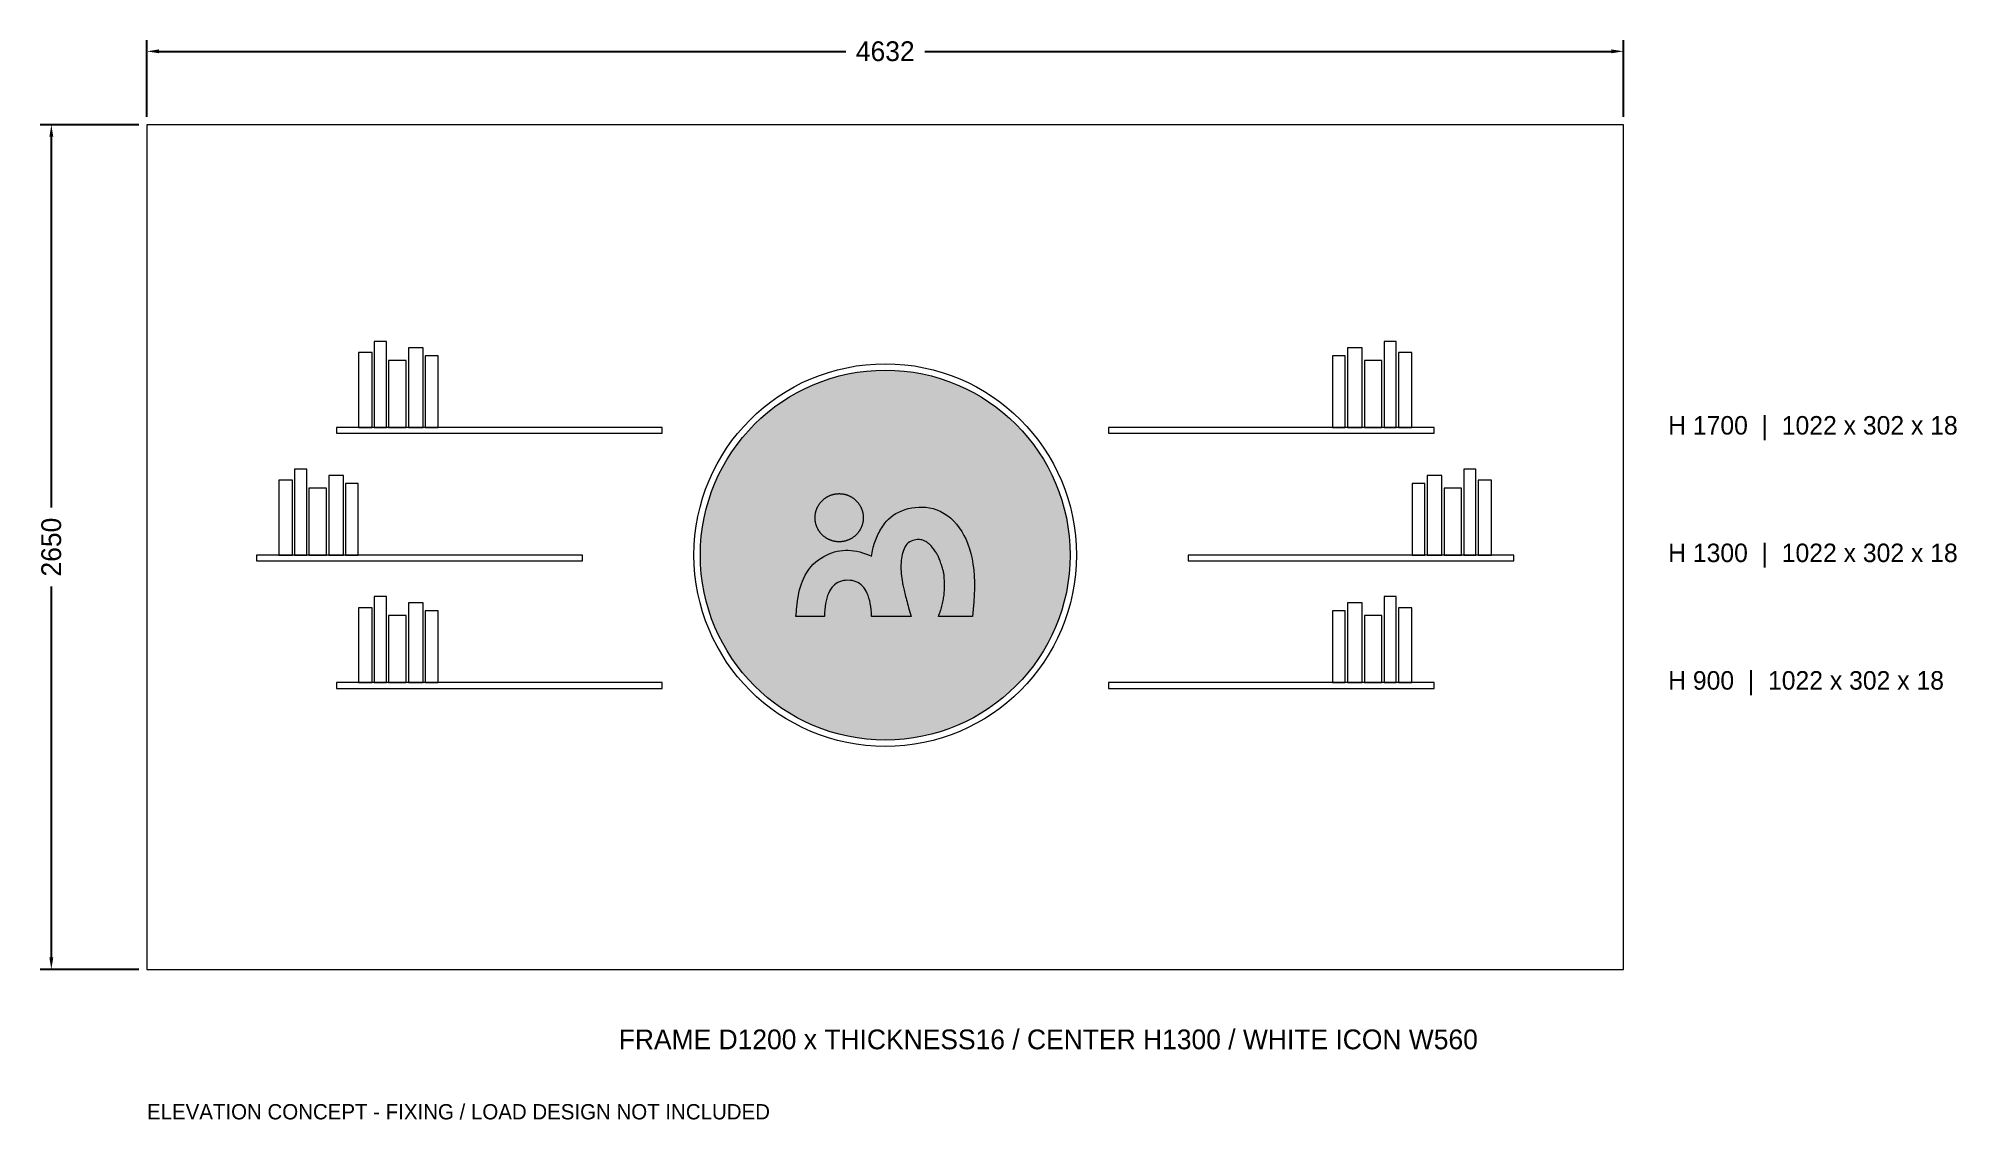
# Model space of a CAD drawing. Header units: millimetres. Extents: x -341 to 5677, y -471 to 2921.
import ezdxf

# ---------------------------------------------------------------- set-up
doc = ezdxf.new("R2010")
doc.units = ezdxf.units.MM
for name, color, linetype, lineweight, true_color in [('ART-GREEN', 7, 'Continuous', 20, 0x4d9569), ('BOOKS-SYMBOLIC', 7, 'Continuous', 20, 0x6a828b), ('DIM', 7, 'Continuous', 20, 0x4a6778), ('FRAME', 7, 'Continuous', 20, 0x96784e), ('ICON', 7, 'Continuous', 20, 0xffffff), ('SHELF', 7, 'Continuous', 20, 0xbe9765), ('WALL', 7, 'Continuous', 20, 0x707a81)]:
    doc.layers.add(name, color=color, linetype=linetype, lineweight=lineweight, true_color=true_color)
doc.dimstyles.get("Standard").update_dxf_attribs({"dimtxt": 2.5, "dimasz": 2.5, "dimexe": 1.25, "dimexo": 0.625, "dimtad": 1, "dimcen": 2.5, "dimazin": 3, "dimtfac": 1, "dimtmove": 0, "dimatfit": 3})

msp = doc.modelspace()

# ---------------------------------------------------------------- texts
at = {"layer": 'DIM'}
for s, height, p in [('H 1700  |  1022 x 302 x 18', 58, (4772.182, 1678)), ('H 1300  |  1022 x 302 x 18', 58, (4772.182, 1278)), ('H 900  |  1022 x 302 x 18', 58, (4772.182, 878)), ('FRAME D1200 x THICKNESS16 / CENTER H1300 / WHITE ICON W560', 62, (1480, -250)), ('ELEVATION CONCEPT - FIXING / LOAD DESIGN NOT INCLUDED', 48, (0, -470))]:
    msp.add_text(s, height=height, dxfattribs=at).set_placement(p)

# ---------------------------------------------------------------- blocks, each defined once
blk = doc.blocks.new('_CLOSEDFILLED')
at = {"color": 0, "linetype": 'BYBLOCK'}
blk.add_solid([(-1, 0.16), (0, 0), (-1, -0.16)], dxfattribs=at)
blk = doc.blocks.new('*D1')
at = {"color": 4}
for p, q in [((0, 2675), (0, 2915)), ((4632.2, 2675), (4632.2, 2915)), ((38, 2880), (2192.1, 2880)), ((2440.1, 2880), (4594.2, 2880))]:
    blk.add_line(p, q, dxfattribs=at)
at = {"layer": 'Defpoints'}
for p in [(0, 2880), (0, 2650), (4632.2, 2650)]:
    blk.add_point(p, dxfattribs=at)
at = {"layer": 'DIM', "color": 4, "xscale": 38, "yscale": 38, "rotation": 180}
blk.add_blockref('_CLOSEDFILLED', (0, 2880), dxfattribs=at)
at = {"layer": 'DIM', "color": 4, "xscale": 38, "yscale": 38}
blk.add_blockref('_CLOSEDFILLED', (4632.2, 2880), dxfattribs=at)
at = {"layer": 'DIM', "color": 4, "insert": (2316.1, 2880), "char_height": 62, "attachment_point": 5}
blk.add_mtext('4632', dxfattribs=at)
blk = doc.blocks.new('*D2')
at = {"color": 4}
for p, q in [((-25, 2650), (-335, 2650)), ((-300, 1449), (-300, 2612)), ((-300, 38), (-300, 1201)), ((-25, 0), (-335, 0))]:
    blk.add_line(p, q, dxfattribs=at)
at = {"layer": 'Defpoints'}
for p in [(0, 2650), (-300, 0), (0, 0)]:
    blk.add_point(p, dxfattribs=at)
at = {"layer": 'DIM', "color": 4, "xscale": 38, "yscale": 38}
for p, rotation in [((-300, 2650), 90), ((-300, 0), 270)]:
    blk.add_blockref('_CLOSEDFILLED', p, dxfattribs=dict(at, rotation=rotation))
at = {"layer": 'DIM', "color": 4, "insert": (-300, 1325), "char_height": 62, "attachment_point": 5, "rotation": 90}
blk.add_mtext('2650', dxfattribs=at)

# ---------------------------------------------------------------- dimensions: what is measured, and where the dimension line sits
at = {"layer": 'DIM'}
dim = msp.add_linear_dim(base=(0, 2880), p1=(0, 2650), p2=(4632.182, 2650), text='4632', dimstyle='Standard', override={"dimtxt": 62, "dimasz": 38, "dimexe": 35, "dimexo": 25, "dimgap": 22, "dimclrd": 4, "dimclre": 4, "dimclrt": 4}, dxfattribs=at)
dim.commit()
dim.dimension.update_dxf_attribs({"geometry": '*D1', "text_midpoint": (2316.091, 2880)})
dim = msp.add_linear_dim(base=(-300, 0), p1=(0, 0), p2=(0, 2650), angle=90, text='2650', dimstyle='Standard', override={"dimtxt": 62, "dimasz": 38, "dimexe": 35, "dimexo": 25, "dimgap": 22, "dimclrd": 4, "dimclre": 4, "dimclrt": 4}, dxfattribs=at)
dim.commit()
dim.dimension.update_dxf_attribs({"geometry": '*D2', "text_midpoint": (-300, 1325)})

# ---------------------------------------------------------------- hatches: boundary and pattern name
at = {"layer": 'ART-GREEN'}
h = msp.add_hatch(color=256, dxfattribs=at)
edge = h.paths.add_edge_path()
edge.add_arc((2316.091, 1300), 580, 0, 360)
at = {"layer": 'ART-GREEN', "true_color": 0x194f3a}
msp.add_hatch(color=256, dxfattribs=at).paths.add_polyline_path([(2211.691, 1711.8), (2095.691, 1532), (1796.41, 1557.548), (1796.43, 1557.591), (1798.021, 1560.775), (1799.631, 1563.948), (1801.26, 1567.112), (1802.909, 1570.266), (1804.577, 1573.41), (1806.264, 1576.544), (1807.97, 1579.667), (1809.696, 1582.779), (1811.44, 1585.881), (1813.204, 1588.972), (1814.987, 1592.052), (1816.788, 1595.121), (1818.608, 1598.18), (1820.447, 1601.226), (1822.305, 1604.262), (1824.181, 1607.286), (1826.076, 1610.299), (1827.989, 1613.299), (1829.921, 1616.288), (1831.87, 1619.266), (1833.838, 1622.231), (1835.825, 1625.184), (1837.829, 1628.124), (1839.851, 1631.053), (1841.892, 1633.969), (1843.95, 1636.872), (1846.026, 1639.763), (1848.119, 1642.641), (1850.23, 1645.506), (1852.359, 1648.358), (1854.505, 1651.196), (1856.669, 1654.022), (1858.85, 1656.834), (1861.048, 1659.633), (1863.263, 1662.419), (1865.496, 1665.19), (1867.745, 1667.948), (1870.011, 1670.692), (1872.294, 1673.422), (1874.593, 1676.138), (1876.91, 1678.84), (1879.242, 1681.528), (1881.592, 1684.201), (1883.957, 1686.86), (1886.339, 1689.504), (1888.737, 1692.134), (1891.151, 1694.749), (1893.581, 1697.349), (1896.028, 1699.934), (1898.489, 1702.503), (1900.967, 1705.058), (1903.46, 1707.598), (1905.969, 1710.122), (1908.493, 1712.631), (1911.033, 1715.124), (1913.587, 1717.601), (1916.157, 1720.063), (1918.742, 1722.509), (1921.342, 1724.939), (1923.957, 1727.354), (1926.587, 1729.752), (1929.231, 1732.134), (1931.89, 1734.499), (1934.563, 1736.848), (1937.251, 1739.181), (1939.952, 1741.497), (1942.669, 1743.797), (1945.399, 1746.08), (1948.143, 1748.346), (1950.901, 1750.595), (1953.672, 1752.828), (1956.458, 1755.043), (1959.257, 1757.241), (1962.069, 1759.422), (1964.894, 1761.585), (1967.733, 1763.732), (1970.585, 1765.86), (1973.45, 1767.972), (1976.328, 1770.065), (1979.219, 1772.141), (1982.122, 1774.199), (1985.038, 1776.239), (1987.966, 1778.262), (1990.907, 1780.266), (1993.86, 1782.252), (1996.825, 1784.22), (1999.802, 1786.17), (2002.791, 1788.102), (2005.792, 1790.015), (2008.805, 1791.91), (2011.829, 1793.786), (2014.864, 1795.644), (2017.911, 1797.483), (2020.969, 1799.303), (2024.039, 1801.104), (2027.119, 1802.887), (2030.21, 1804.65), (2033.312, 1806.395), (2036.424, 1808.121), (2039.547, 1809.827), (2042.681, 1811.514), (2045.824, 1813.182), (2048.978, 1814.831), (2052.142, 1816.46), (2055.316, 1818.07), (2058.5, 1819.66), (2061.693, 1821.231), (2064.896, 1822.782), (2068.109, 1824.314), (2071.331, 1825.826), (2074.562, 1827.317), (2077.802, 1828.789), (2081.051, 1830.242), (2084.309, 1831.674), (2087.575, 1833.086), (2090.851, 1834.478), (2094.134, 1835.85), (2097.427, 1837.202), (2100.727, 1838.534), (2104.035, 1839.845), (2107.352, 1841.136), (2110.676, 1842.406), (2114.008, 1843.657), (2117.348, 1844.886), (2120.695, 1846.096), (2124.049, 1847.284), (2127.411, 1848.452), (2130.78, 1849.6), (2134.155, 1850.726), (2137.538, 1851.832), (2140.927, 1852.918), (2144.323, 1853.982), (2147.726, 1855.025), (2151.134, 1856.048), (2154.549, 1857.05), (2157.97, 1858.03), (2161.397, 1858.99), (2164.83, 1859.929), (2168.269, 1860.846), (2171.713, 1861.743), (2175.162, 1862.618), (2178.617, 1863.472), (2182.077, 1864.305), (2185.542, 1865.117), (2189.012, 1865.907), (2189.655, 1866.05), (2211.691, 1711.8)])
at = {"layer": 'ART-GREEN', "true_color": 0x93bfa0}
msp.add_hatch(color=256, dxfattribs=at).paths.add_polyline_path([(2577.091, 1682.8), (2345.091, 1613.2), (2211.691, 1711.8), (2189.655, 1866.05), (2192.487, 1866.676), (2195.966, 1867.424), (2199.45, 1868.15), (2202.938, 1868.855), (2206.431, 1869.539), (2209.928, 1870.201), (2213.428, 1870.842), (2216.933, 1871.461), (2220.441, 1872.059), (2223.953, 1872.635), (2227.468, 1873.189), (2230.987, 1873.722), (2234.509, 1874.234), (2238.034, 1874.724), (2241.562, 1875.192), (2245.093, 1875.638), (2248.626, 1876.063), (2252.162, 1876.466), (2255.7, 1876.847), (2259.241, 1877.207), (2262.784, 1877.545), (2266.328, 1877.861), (2269.875, 1878.156), (2273.423, 1878.428), (2276.973, 1878.679), (2280.525, 1878.909), (2284.078, 1879.116), (2287.632, 1879.301), (2291.187, 1879.465), (2294.743, 1879.607), (2298.299, 1879.727), (2301.857, 1879.825), (2305.415, 1879.902), (2308.973, 1879.956), (2312.532, 1879.989), (2316.091, 1880), (2319.65, 1879.989), (2323.208, 1879.956), (2326.767, 1879.902), (2330.325, 1879.825), (2333.882, 1879.727), (2337.439, 1879.607), (2340.995, 1879.465), (2344.55, 1879.301), (2348.104, 1879.116), (2351.657, 1878.909), (2355.208, 1878.679), (2358.758, 1878.428), (2362.307, 1878.156), (2365.853, 1877.861), (2369.398, 1877.545), (2372.941, 1877.207), (2376.481, 1876.847), (2380.02, 1876.466), (2383.556, 1876.063), (2387.089, 1875.638), (2390.62, 1875.192), (2394.148, 1874.724), (2397.673, 1874.234), (2401.195, 1873.722), (2404.713, 1873.189), (2408.229, 1872.635), (2411.74, 1872.059), (2415.249, 1871.461), (2418.753, 1870.842), (2422.254, 1870.201), (2425.751, 1869.539), (2429.243, 1868.855), (2432.732, 1868.15), (2436.215, 1867.424), (2439.695, 1866.676), (2443.17, 1865.907), (2446.64, 1865.117), (2450.105, 1864.305), (2453.565, 1863.472), (2457.019, 1862.618), (2460.469, 1861.743), (2463.913, 1860.846), (2467.351, 1859.929), (2470.784, 1858.99), (2474.211, 1858.03), (2477.632, 1857.05), (2481.047, 1856.048), (2484.456, 1855.025), (2487.858, 1853.982), (2491.254, 1852.918), (2494.644, 1851.832), (2498.026, 1850.726), (2501.402, 1849.6), (2504.771, 1848.452), (2508.132, 1847.284), (2511.487, 1846.096), (2514.834, 1844.886), (2518.174, 1843.657), (2521.506, 1842.406), (2524.83, 1841.136), (2528.146, 1839.845), (2531.455, 1838.534), (2534.755, 1837.202), (2538.047, 1835.85), (2541.331, 1834.478), (2544.606, 1833.086), (2547.873, 1831.674), (2551.131, 1830.242), (2554.38, 1828.789), (2557.62, 1827.317), (2560.851, 1825.826), (2564.073, 1824.314), (2567.285, 1822.782), (2570.488, 1821.231), (2573.682, 1819.66), (2576.865, 1818.07), (2580.039, 1816.46), (2583.203, 1814.831), (2586.357, 1813.182), (2589.501, 1811.514), (2592.634, 1809.827), (2595.757, 1808.121), (2598.87, 1806.395), (2599.874, 1805.83), (2577.091, 1682.8)])
at = {"layer": 'ART-GREEN', "true_color": 0x39764d}
msp.add_hatch(color=256, dxfattribs=at).paths.add_polyline_path([(2756.891, 1445), (2577.091, 1682.8), (2599.874, 1805.83), (2601.972, 1804.65), (2605.063, 1802.887), (2608.143, 1801.104), (2611.212, 1799.303), (2614.27, 1797.483), (2617.317, 1795.644), (2620.353, 1793.786), (2623.377, 1791.91), (2626.389, 1790.015), (2629.39, 1788.102), (2632.379, 1786.17), (2635.356, 1784.22), (2638.322, 1782.252), (2641.275, 1780.266), (2644.215, 1778.262), (2647.144, 1776.239), (2650.06, 1774.199), (2652.963, 1772.141), (2655.854, 1770.065), (2658.731, 1767.972), (2661.596, 1765.86), (2664.448, 1763.732), (2667.287, 1761.585), (2670.113, 1759.422), (2672.925, 1757.241), (2675.724, 1755.043), (2678.509, 1752.828), (2681.281, 1750.595), (2684.039, 1748.346), (2686.783, 1746.08), (2689.513, 1743.797), (2692.229, 1741.497), (2694.931, 1739.181), (2697.619, 1736.848), (2700.292, 1734.499), (2702.951, 1732.134), (2705.595, 1729.752), (2708.225, 1727.354), (2710.839, 1724.939), (2713.439, 1722.509), (2716.024, 1720.063), (2718.594, 1717.601), (2721.149, 1715.124), (2723.689, 1712.631), (2726.213, 1710.122), (2728.722, 1707.598), (2731.215, 1705.058), (2733.692, 1702.503), (2736.154, 1699.934), (2738.6, 1697.349), (2741.03, 1694.749), (2743.444, 1692.134), (2745.842, 1689.504), (2748.224, 1686.86), (2750.59, 1684.201), (2752.939, 1681.528), (2755.272, 1678.84), (2757.588, 1676.138), (2759.888, 1673.422), (2762.171, 1670.692), (2764.437, 1667.948), (2766.686, 1665.19), (2768.918, 1662.419), (2771.134, 1659.633), (2773.332, 1656.834), (2775.513, 1654.022), (2777.676, 1651.196), (2779.822, 1648.358), (2781.951, 1645.506), (2784.062, 1642.641), (2786.156, 1639.763), (2788.232, 1636.872), (2790.29, 1633.969), (2792.33, 1631.053), (2794.353, 1628.124), (2796.357, 1625.184), (2798.343, 1622.231), (2800.311, 1619.266), (2802.261, 1616.288), (2804.193, 1613.299), (2806.106, 1610.299), (2808.001, 1607.286), (2809.877, 1604.262), (2811.734, 1601.226), (2813.573, 1598.18), (2815.394, 1595.121), (2817.195, 1592.052), (2818.978, 1588.972), (2820.741, 1585.881), (2822.486, 1582.779), (2824.211, 1579.667), (2825.918, 1576.544), (2827.605, 1573.41), (2829.273, 1570.266), (2830.922, 1567.112), (2832.551, 1563.948), (2834.161, 1560.775), (2835.751, 1557.591), (2837.322, 1554.397), (2838.873, 1551.194), (2840.405, 1547.982), (2841.916, 1544.76), (2843.408, 1541.529), (2844.88, 1538.289), (2846.332, 1535.04), (2847.765, 1531.782), (2849.177, 1528.515), (2850.569, 1525.24), (2851.941, 1521.956), (2853.293, 1518.664), (2854.624, 1515.364), (2855.936, 1512.056), (2857.227, 1508.739), (2858.497, 1505.415), (2859.747, 1502.083), (2860.977, 1498.743), (2862.186, 1495.396), (2863.375, 1492.042), (2864.543, 1488.68), (2865.69, 1485.311), (2866.817, 1481.935), (2867.923, 1478.553), (2869.008, 1475.163), (2870.073, 1471.768), (2871.116, 1468.365), (2872.139, 1464.956), (2873.141, 1461.541), (2874.121, 1458.12), (2875.081, 1454.693), (2876.02, 1451.261), (2876.937, 1447.822), (2877.834, 1444.378), (2878.709, 1440.929), (2879.563, 1437.474), (2880.396, 1434.014), (2881.208, 1430.549), (2881.998, 1427.079), (2882.453, 1425.024), (2756.891, 1445)])
at = {"layer": 'ART-GREEN', "true_color": 0x34734f}
msp.add_hatch(color=256, dxfattribs=at).paths.add_polyline_path([(2345.091, 1613.2), (2756.891, 1445), (2675.691, 1160.8), (2385.691, 1085.4), (2066.691, 1195.6), (2095.691, 1532), (2345.091, 1613.2)])
at = {"layer": 'ART-GREEN', "true_color": 0x70a884}
msp.add_hatch(color=256, dxfattribs=at).paths.add_polyline_path([(2095.691, 1532), (2066.691, 1195.6), (1805.691, 1097), (1766.22, 1115.502), (1765.364, 1118.065), (1764.259, 1121.447), (1763.173, 1124.837), (1762.109, 1128.232), (1761.065, 1131.635), (1760.043, 1135.044), (1759.041, 1138.459), (1758.06, 1141.88), (1757.101, 1145.307), (1756.162, 1148.739), (1755.244, 1152.178), (1754.348, 1155.622), (1753.473, 1159.071), (1752.619, 1162.526), (1751.786, 1165.986), (1750.974, 1169.451), (1750.184, 1172.921), (1749.415, 1176.396), (1748.667, 1179.875), (1747.94, 1183.359), (1747.235, 1186.848), (1746.552, 1190.34), (1745.89, 1193.837), (1745.249, 1197.338), (1744.63, 1200.842), (1744.032, 1204.35), (1743.456, 1207.862), (1742.901, 1211.378), (1742.368, 1214.896), (1741.857, 1218.418), (1741.367, 1221.943), (1740.899, 1225.471), (1740.453, 1229.002), (1740.028, 1232.535), (1739.625, 1236.071), (1739.243, 1239.609), (1738.884, 1243.15), (1738.546, 1246.693), (1738.23, 1250.238), (1737.935, 1253.784), (1737.662, 1257.333), (1737.411, 1260.883), (1737.182, 1264.434), (1736.975, 1267.987), (1736.789, 1271.541), (1736.626, 1275.096), (1736.484, 1278.652), (1736.364, 1282.209), (1736.266, 1285.766), (1736.189, 1289.324), (1736.135, 1292.883), (1736.102, 1296.441), (1736.091, 1300), (1736.102, 1303.559), (1736.135, 1307.117), (1736.189, 1310.676), (1736.266, 1314.234), (1736.364, 1317.791), (1736.484, 1321.348), (1736.626, 1324.904), (1736.789, 1328.459), (1736.975, 1332.013), (1737.182, 1335.566), (1737.411, 1339.117), (1737.662, 1342.667), (1737.935, 1346.216), (1738.23, 1349.762), (1738.546, 1353.307), (1738.884, 1356.85), (1739.243, 1360.391), (1739.625, 1363.929), (1740.028, 1367.465), (1740.453, 1370.998), (1740.899, 1374.529), (1741.367, 1378.057), (1741.857, 1381.582), (1742.368, 1385.104), (1742.901, 1388.622), (1743.456, 1392.138), (1744.032, 1395.65), (1744.63, 1399.158), (1745.249, 1402.662), (1745.89, 1406.163), (1746.552, 1409.66), (1747.235, 1413.152), (1747.94, 1416.641), (1748.667, 1420.125), (1749.415, 1423.604), (1750.184, 1427.079), (1750.974, 1430.549), (1751.786, 1434.014), (1752.619, 1437.474), (1753.473, 1440.929), (1754.348, 1444.378), (1755.244, 1447.822), (1756.162, 1451.261), (1757.101, 1454.693), (1758.06, 1458.12), (1759.041, 1461.541), (1760.043, 1464.956), (1761.065, 1468.365), (1762.109, 1471.768), (1763.173, 1475.163), (1764.259, 1478.553), (1765.364, 1481.935), (1766.491, 1485.311), (1767.639, 1488.68), (1768.807, 1492.042), (1769.995, 1495.396), (1771.204, 1498.743), (1772.434, 1502.083), (1773.684, 1505.415), (1774.955, 1508.739), (1776.246, 1512.056), (1777.557, 1515.364), (1778.889, 1518.664), (1780.241, 1521.956), (1781.613, 1525.24), (1783.005, 1528.515), (1784.417, 1531.782), (1785.849, 1535.04), (1787.301, 1538.289), (1788.773, 1541.529), (1790.265, 1544.76), (1791.777, 1547.982), (1793.309, 1551.194), (1794.86, 1554.397), (1796.41, 1557.548), (2095.691, 1532)])
at = {"layer": 'ART-GREEN', "true_color": 0x1a493b}
msp.add_hatch(color=256, dxfattribs=at).paths.add_polyline_path([(2882.453, 1425.024), (2882.767, 1423.604), (2883.515, 1420.125), (2884.241, 1416.641), (2884.946, 1413.152), (2885.63, 1409.66), (2886.292, 1406.163), (2886.933, 1402.662), (2887.552, 1399.158), (2888.15, 1395.65), (2888.726, 1392.138), (2889.28, 1388.622), (2889.813, 1385.104), (2890.325, 1381.582), (2890.814, 1378.057), (2891.282, 1374.529), (2891.729, 1370.998), (2892.154, 1367.465), (2892.557, 1363.929), (2892.938, 1360.391), (2893.298, 1356.85), (2893.636, 1353.307), (2893.952, 1349.762), (2894.247, 1346.216), (2894.519, 1342.667), (2894.77, 1339.117), (2894.999, 1335.566), (2895.207, 1332.013), (2895.392, 1328.459), (2895.556, 1324.904), (2895.698, 1321.348), (2895.818, 1317.791), (2895.916, 1314.234), (2895.993, 1310.676), (2896.047, 1307.117), (2896.08, 1303.559), (2896.091, 1300), (2896.08, 1296.441), (2896.047, 1292.883), (2895.993, 1289.324), (2895.916, 1285.766), (2895.818, 1282.209), (2895.698, 1278.652), (2895.556, 1275.096), (2895.392, 1271.541), (2895.207, 1267.987), (2894.999, 1264.434), (2894.77, 1260.883), (2894.519, 1257.333), (2894.247, 1253.784), (2893.952, 1250.238), (2893.636, 1246.693), (2893.298, 1243.15), (2892.938, 1239.609), (2892.557, 1236.071), (2892.154, 1232.535), (2891.729, 1229.002), (2891.282, 1225.471), (2890.814, 1221.943), (2890.325, 1218.418), (2889.813, 1214.896), (2889.28, 1211.378), (2888.726, 1207.862), (2888.15, 1204.35), (2887.552, 1200.842), (2886.933, 1197.338), (2886.292, 1193.837), (2885.63, 1190.34), (2884.946, 1186.848), (2884.241, 1183.359), (2883.515, 1179.875), (2882.767, 1176.396), (2881.998, 1172.921), (2881.208, 1169.451), (2880.396, 1165.986), (2879.563, 1162.526), (2878.709, 1159.071), (2877.834, 1155.622), (2876.937, 1152.178), (2876.02, 1148.739), (2875.081, 1145.307), (2874.121, 1141.88), (2873.141, 1138.459), (2872.139, 1135.044), (2871.116, 1131.635), (2870.073, 1128.232), (2869.008, 1124.837), (2867.923, 1121.447), (2866.817, 1118.065), (2865.69, 1114.689), (2864.543, 1111.32), (2863.375, 1107.958), (2862.186, 1104.604), (2860.977, 1101.257), (2859.747, 1097.917), (2858.497, 1094.585), (2857.227, 1091.261), (2855.936, 1087.944), (2854.624, 1084.636), (2853.293, 1081.336), (2851.941, 1078.044), (2850.569, 1074.76), (2849.177, 1071.485), (2847.765, 1068.218), (2846.332, 1064.96), (2844.88, 1061.711), (2843.408, 1058.471), (2841.916, 1055.24), (2840.405, 1052.018), (2838.873, 1048.806), (2837.322, 1045.603), (2835.751, 1042.409), (2834.161, 1039.225), (2832.551, 1036.052), (2830.922, 1032.888), (2829.273, 1029.734), (2827.605, 1026.59), (2825.918, 1023.456), (2824.211, 1020.333), (2822.486, 1017.221), (2820.741, 1014.119), (2818.978, 1011.028), (2817.195, 1007.948), (2815.394, 1004.879), (2813.573, 1001.82), (2811.734, 998.774), (2809.877, 995.738), (2808.001, 992.714), (2806.106, 989.701), (2804.193, 986.701), (2802.261, 983.712), (2800.311, 980.734), (2798.343, 977.769), (2796.357, 974.816), (2794.353, 971.876), (2792.33, 968.947), (2790.29, 966.031), (2788.232, 963.128), (2786.156, 960.237), (2784.062, 957.359), (2781.951, 954.494), (2779.822, 951.642), (2778.172, 949.46), (2733.691, 957.8), (2675.691, 1160.8), (2756.891, 1445), (2882.453, 1425.024)])
at = {"layer": 'ART-GREEN', "true_color": 0x3a7c5b}
msp.add_hatch(color=256, dxfattribs=at).paths.add_polyline_path([(1805.691, 1097), (2066.691, 1195.6), (2153.691, 859.2), (2086.813, 767.243), (2084.309, 768.326), (2081.051, 769.758), (2077.802, 771.211), (2074.562, 772.683), (2071.331, 774.174), (2068.109, 775.686), (2064.896, 777.218), (2061.693, 778.769), (2058.5, 780.34), (2055.316, 781.93), (2052.142, 783.54), (2048.978, 785.169), (2045.824, 786.818), (2042.681, 788.486), (2039.547, 790.173), (2036.424, 791.879), (2033.312, 793.605), (2030.21, 795.35), (2027.119, 797.113), (2024.039, 798.896), (2020.969, 800.697), (2017.911, 802.517), (2014.864, 804.356), (2011.829, 806.214), (2008.805, 808.09), (2005.792, 809.985), (2002.791, 811.898), (1999.802, 813.83), (1996.825, 815.78), (1993.86, 817.748), (1990.907, 819.734), (1987.966, 821.738), (1985.038, 823.761), (1982.122, 825.801), (1979.219, 827.859), (1976.328, 829.935), (1973.45, 832.028), (1970.585, 834.14), (1967.733, 836.268), (1964.894, 838.415), (1962.069, 840.578), (1959.257, 842.759), (1956.458, 844.957), (1953.672, 847.172), (1950.901, 849.405), (1948.143, 851.654), (1945.399, 853.92), (1942.669, 856.203), (1939.952, 858.503), (1937.251, 860.819), (1934.563, 863.152), (1931.89, 865.501), (1929.231, 867.866), (1926.587, 870.248), (1923.957, 872.646), (1921.342, 875.061), (1918.742, 877.491), (1916.157, 879.937), (1913.587, 882.399), (1911.033, 884.876), (1908.493, 887.369), (1905.969, 889.878), (1903.46, 892.402), (1900.967, 894.942), (1898.489, 897.497), (1896.028, 900.066), (1893.581, 902.651), (1891.151, 905.251), (1888.737, 907.866), (1886.339, 910.496), (1883.957, 913.14), (1881.592, 915.799), (1879.242, 918.472), (1876.91, 921.16), (1874.593, 923.862), (1872.294, 926.578), (1870.011, 929.308), (1867.745, 932.052), (1865.496, 934.81), (1863.263, 937.581), (1861.048, 940.367), (1858.85, 943.166), (1856.669, 945.978), (1854.505, 948.804), (1852.359, 951.642), (1850.23, 954.494), (1848.119, 957.359), (1846.026, 960.237), (1843.95, 963.128), (1841.892, 966.031), (1839.851, 968.947), (1837.829, 971.876), (1835.825, 974.816), (1833.838, 977.769), (1831.87, 980.734), (1829.921, 983.712), (1827.989, 986.701), (1826.076, 989.701), (1824.181, 992.714), (1822.305, 995.738), (1820.447, 998.774), (1818.608, 1001.82), (1816.788, 1004.879), (1814.987, 1007.948), (1813.204, 1011.028), (1811.44, 1014.119), (1809.696, 1017.221), (1807.97, 1020.333), (1806.264, 1023.456), (1804.577, 1026.59), (1802.909, 1029.734), (1801.26, 1032.888), (1799.631, 1036.052), (1798.021, 1039.225), (1796.43, 1042.409), (1794.86, 1045.603), (1793.309, 1048.806), (1791.777, 1052.018), (1790.265, 1055.24), (1788.773, 1058.471), (1787.301, 1061.711), (1785.849, 1064.96), (1784.417, 1068.218), (1783.005, 1071.485), (1781.613, 1074.76), (1780.241, 1078.044), (1778.889, 1081.336), (1777.557, 1084.636), (1776.246, 1087.944), (1774.955, 1091.261), (1773.684, 1094.585), (1772.434, 1097.917), (1771.204, 1101.257), (1769.995, 1104.604), (1768.807, 1107.958), (1767.639, 1111.32), (1766.491, 1114.689), (1766.22, 1115.502), (1805.691, 1097)])
at = {"layer": 'ART-GREEN', "true_color": 0xb0c99b}
msp.add_hatch(color=256, dxfattribs=at).paths.add_polyline_path([(2385.691, 1085.4), (2455.291, 830.2), (2153.691, 859.2), (2066.691, 1195.6), (2385.691, 1085.4)])
at = {"layer": 'ART-GREEN', "true_color": 0x61976e}
msp.add_hatch(color=256, dxfattribs=at).paths.add_polyline_path([(2675.691, 1160.8), (2733.691, 957.8), (2778.172, 949.46), (2777.676, 948.804), (2775.513, 945.978), (2773.332, 943.166), (2771.134, 940.367), (2768.918, 937.581), (2766.686, 934.81), (2764.437, 932.052), (2762.171, 929.308), (2759.888, 926.578), (2757.588, 923.862), (2755.272, 921.16), (2752.939, 918.472), (2750.59, 915.799), (2748.224, 913.14), (2745.842, 910.496), (2743.444, 907.866), (2741.03, 905.251), (2738.6, 902.651), (2736.154, 900.066), (2733.692, 897.497), (2731.215, 894.942), (2728.722, 892.402), (2726.213, 889.878), (2723.689, 887.369), (2721.149, 884.876), (2718.594, 882.399), (2716.024, 879.937), (2713.439, 877.491), (2710.839, 875.061), (2708.225, 872.646), (2705.595, 870.248), (2702.951, 867.866), (2700.292, 865.501), (2697.619, 863.152), (2694.931, 860.819), (2692.229, 858.503), (2689.513, 856.203), (2686.783, 853.92), (2684.039, 851.654), (2681.281, 849.405), (2678.509, 847.172), (2675.724, 844.957), (2672.925, 842.759), (2670.113, 840.578), (2667.287, 838.415), (2664.448, 836.268), (2661.596, 834.14), (2658.731, 832.028), (2655.854, 829.935), (2652.963, 827.859), (2650.06, 825.801), (2647.144, 823.761), (2644.215, 821.738), (2641.275, 819.734), (2638.322, 817.748), (2635.356, 815.78), (2632.379, 813.83), (2629.39, 811.898), (2626.389, 809.985), (2623.377, 808.09), (2620.353, 806.214), (2617.317, 804.356), (2614.27, 802.517), (2611.212, 800.697), (2608.143, 798.896), (2605.063, 797.113), (2601.972, 795.35), (2598.87, 793.605), (2595.757, 791.879), (2592.634, 790.173), (2589.501, 788.486), (2586.357, 786.818), (2583.203, 785.169), (2580.039, 783.54), (2576.865, 781.93), (2573.682, 780.34), (2570.488, 778.769), (2567.285, 777.218), (2564.073, 775.686), (2560.851, 774.174), (2557.62, 772.683), (2554.38, 771.211), (2551.131, 769.758), (2547.873, 768.326), (2544.606, 766.914), (2541.331, 765.522), (2538.047, 764.15), (2534.755, 762.798), (2531.455, 761.466), (2528.146, 760.155), (2524.83, 758.864), (2521.506, 757.594), (2518.174, 756.343), (2514.834, 755.114), (2511.487, 753.904), (2508.132, 752.716), (2504.771, 751.548), (2501.402, 750.4), (2498.026, 749.274), (2494.644, 748.168), (2491.254, 747.082), (2487.858, 746.018), (2484.456, 744.975), (2481.047, 743.952), (2477.632, 742.95), (2474.211, 741.97), (2470.784, 741.01), (2467.351, 740.071), (2463.913, 739.154), (2460.469, 738.257), (2457.019, 737.382), (2453.565, 736.528), (2450.105, 735.695), (2446.64, 734.883), (2443.17, 734.093), (2439.695, 733.324), (2436.215, 732.576), (2432.732, 731.85), (2429.243, 731.145), (2425.751, 730.461), (2422.254, 729.799), (2418.753, 729.158), (2415.249, 728.539), (2411.74, 727.941), (2408.229, 727.365), (2404.713, 726.811), (2401.195, 726.278), (2397.673, 725.766), (2394.148, 725.276), (2390.62, 724.808), (2387.089, 724.362), (2383.556, 723.937), (2380.02, 723.534), (2376.481, 723.153), (2372.941, 722.793), (2369.398, 722.455), (2365.853, 722.139), (2362.307, 721.844), (2358.758, 721.572), (2355.208, 721.321), (2351.657, 721.091), (2348.104, 720.884), (2344.55, 720.699), (2340.995, 720.535), (2337.439, 720.393), (2333.882, 720.273), (2330.325, 720.175), (2326.767, 720.098), (2323.208, 720.044), (2319.65, 720.011), (2316.091, 720), (2312.532, 720.011), (2308.973, 720.044), (2305.415, 720.098), (2301.857, 720.175), (2298.299, 720.273), (2294.743, 720.393), (2291.187, 720.535), (2287.632, 720.699), (2284.078, 720.884), (2280.525, 721.091), (2276.973, 721.321), (2273.423, 721.572), (2269.875, 721.844), (2266.328, 722.139), (2262.784, 722.455), (2259.241, 722.793), (2255.7, 723.153), (2252.162, 723.534), (2248.626, 723.937), (2245.093, 724.362), (2241.562, 724.808), (2238.034, 725.276), (2234.509, 725.766), (2230.987, 726.278), (2227.468, 726.811), (2223.953, 727.365), (2220.441, 727.941), (2216.933, 728.539), (2213.428, 729.158), (2209.928, 729.799), (2206.431, 730.461), (2202.938, 731.145), (2199.45, 731.85), (2195.966, 732.576), (2192.487, 733.324), (2189.012, 734.093), (2185.542, 734.883), (2182.077, 735.695), (2178.617, 736.528), (2175.162, 737.382), (2171.713, 738.257), (2168.269, 739.154), (2164.83, 740.071), (2161.397, 741.01), (2157.97, 741.97), (2154.549, 742.95), (2151.134, 743.952), (2147.726, 744.975), (2144.323, 746.018), (2140.927, 747.082), (2137.538, 748.168), (2134.155, 749.274), (2130.78, 750.4), (2127.411, 751.548), (2124.049, 752.716), (2120.695, 753.904), (2117.348, 755.114), (2114.008, 756.343), (2110.676, 757.594), (2107.352, 758.864), (2104.035, 760.155), (2100.727, 761.466), (2097.427, 762.798), (2094.134, 764.15), (2090.851, 765.522), (2087.575, 766.914), (2086.813, 767.243), (2153.691, 859.2), (2455.291, 830.2), (2385.691, 1085.4), (2675.691, 1160.8)])
at = {"layer": 'ICON'}
for points in [[(2314.59, 1399.861), (2320.102, 1406.609), (2326.431, 1413.047), (2333.516, 1419.132), (2341.295, 1424.818), (2349.706, 1430.06), (2358.688, 1434.814), (2368.178, 1439.035), (2378.115, 1442.677), (2388.436, 1445.696), (2399.081, 1448.048), (2409.986, 1449.686), (2421.09, 1450.567), (2432.331, 1450.644), (2443.648, 1449.874), (2454.978, 1448.212), (2466.259, 1445.612), (2477.43, 1442.03), (2488.429, 1437.421), (2499.193, 1431.739), (2509.661, 1424.941), (2520.324, 1416.35), (2530.285, 1406.993), (2539.545, 1396.868), (2548.104, 1385.975), (2555.961, 1374.315), (2563.117, 1361.887), (2569.571, 1348.691), (2575.323, 1334.729), (2580.374, 1319.998), (2584.722, 1304.5), (2588.368, 1288.235), (2591.311, 1271.201), (2593.552, 1253.401), (2595.09, 1234.833), (2595.925, 1215.497), (2596.057, 1195.394), (2595.485, 1174.523), (2594.211, 1152.885), (2592.232, 1130.479), (2589.551, 1107.305), (2482.863, 1107.305), (2484.697, 1111.98), (2486.437, 1116.631), (2488.083, 1121.257), (2489.635, 1125.858), (2491.092, 1130.435), (2492.456, 1134.986), (2493.726, 1139.512), (2494.901, 1144.013), (2495.983, 1148.489), (2496.97, 1152.938), (2497.864, 1157.362), (2498.663, 1161.76), (2499.368, 1166.132), (2499.98, 1170.478), (2500.497, 1174.797), (2500.92, 1179.09), (2501.249, 1183.356), (2501.484, 1187.595), (2501.625, 1191.807), (2501.672, 1195.992), (2501.673, 1201.992), (2501.669, 1207.463), (2501.652, 1212.453), (2501.617, 1217.01), (2501.554, 1221.181), (2501.457, 1225.014), (2501.318, 1228.557), (2501.129, 1231.857), (2500.883, 1234.963), (2500.573, 1237.922), (2500.19, 1240.781), (2499.728, 1243.589), (2499.179, 1246.392), (2498.536, 1249.24), (2497.79, 1252.179), (2496.935, 1255.257), (2495.963, 1258.522), (2494.866, 1262.021), (2493.637, 1265.803), (2492.268, 1269.915), (2490.875, 1274.067), (2489.538, 1277.956), (2488.24, 1281.606), (2486.966, 1285.044), (2485.701, 1288.295), (2484.428, 1291.385), (2483.132, 1294.341), (2481.796, 1297.187), (2480.406, 1299.949), (2478.945, 1302.655), (2477.397, 1305.328), (2475.747, 1307.995), (2473.979, 1310.682), (2472.078, 1313.414), (2470.027, 1316.218), (2467.81, 1319.119), (2465.412, 1322.142), (2462.818, 1325.315), (2460.011, 1328.661), (2456.975, 1332.208), (2455.162, 1333.794), (2453.182, 1335.461), (2451.032, 1337.174), (2448.713, 1338.897), (2446.223, 1340.594), (2443.561, 1342.228), (2440.726, 1343.763), (2437.718, 1345.164), (2434.534, 1346.393), (2431.175, 1347.415), (2427.64, 1348.194), (2423.926, 1348.693), (2420.034, 1348.876), (2415.963, 1348.707), (2411.71, 1348.15), (2407.276, 1347.169), (2402.66, 1345.727), (2397.859, 1343.788), (2392.875, 1341.317), (2387.704, 1338.276), (2384.056, 1334.159), (2380.779, 1329.654), (2377.858, 1324.789), (2375.282, 1319.591), (2373.036, 1314.088), (2371.108, 1308.307), (2369.484, 1302.276), (2368.15, 1296.023), (2367.095, 1289.575), (2366.303, 1282.96), (2365.763, 1276.206), (2365.461, 1269.339), (2365.382, 1262.388), (2365.516, 1255.381), (2365.847, 1248.344), (2366.363, 1241.306), (2367.05, 1234.293), (2367.895, 1227.335), (2368.885, 1220.458), (2370.007, 1213.689), (2370.638, 1210.195), (2371.348, 1206.509), (2372.137, 1202.629), (2373.004, 1198.558), (2373.951, 1194.294), (2374.976, 1189.838), (2376.081, 1185.189), (2377.264, 1180.349), (2378.526, 1175.316), (2379.867, 1170.092), (2381.287, 1164.675), (2382.785, 1159.067), (2384.363, 1153.267), (2386.019, 1147.276), (2387.755, 1141.092), (2389.569, 1134.718), (2391.462, 1128.152), (2393.434, 1121.394), (2395.485, 1114.445), (2397.614, 1107.305), (2272.927, 1107.305), (2272.482, 1118.383), (2271.695, 1128.894), (2270.565, 1138.837), (2269.091, 1148.212), (2267.275, 1157.02), (2265.115, 1165.26), (2262.612, 1172.932), (2259.766, 1180.036), (2256.576, 1186.573), (2253.043, 1192.542), (2249.166, 1197.942), (2244.946, 1202.774), (2240.382, 1207.038), (2235.474, 1210.734), (2230.222, 1213.862), (2224.626, 1216.421), (2218.686, 1218.411), (2212.402, 1219.833), (2205.774, 1220.686), (2198.802, 1220.97), (2191.832, 1220.686), (2185.21, 1219.833), (2178.938, 1218.411), (2173.015, 1216.421), (2167.44, 1213.862), (2162.215, 1210.734), (2157.338, 1207.038), (2152.81, 1202.774), (2148.631, 1197.942), (2144.801, 1192.542), (2141.319, 1186.573), (2138.187, 1180.036), (2135.404, 1172.932), (2132.969, 1165.26), (2130.883, 1157.02), (2129.146, 1148.212), (2127.759, 1138.837), (2126.719, 1128.894), (2126.029, 1118.383), (2125.688, 1107.305), (2119.815, 1107.305), (2114.09, 1107.305), (2108.511, 1107.305), (2103.08, 1107.305), (2097.795, 1107.305), (2092.657, 1107.305), (2087.665, 1107.305), (2082.82, 1107.305), (2078.122, 1107.305), (2073.57, 1107.305), (2069.165, 1107.305), (2064.906, 1107.305), (2060.793, 1107.305), (2056.826, 1107.305), (2053.006, 1107.305), (2049.331, 1107.305), (2045.802, 1107.305), (2042.419, 1107.305), (2039.182, 1107.305), (2036.091, 1107.305), (2036.776, 1114.449), (2037.437, 1121.962), (2038.12, 1129.808), (2038.872, 1137.95), (2039.741, 1146.354), (2040.773, 1154.983), (2042.014, 1163.8), (2043.513, 1172.77), (2045.315, 1181.857), (2047.467, 1191.025), (2050.018, 1200.237), (2053.012, 1209.458), (2056.498, 1218.652), (2060.521, 1227.783), (2065.13, 1236.814), (2070.37, 1245.71), (2076.289, 1254.434), (2082.933, 1262.951), (2090.35, 1271.225), (2098.586, 1279.219), (2106.703, 1285.185), (2114.884, 1290.613), (2123.128, 1295.505), (2131.435, 1299.86), (2139.806, 1303.677), (2148.24, 1306.957), (2156.738, 1309.699), (2165.298, 1311.904), (2173.922, 1313.571), (2182.609, 1314.701), (2191.359, 1315.293), (2200.171, 1315.347), (2209.047, 1314.863), (2217.985, 1313.842), (2226.986, 1312.282), (2236.049, 1310.184), (2245.175, 1307.548), (2254.363, 1304.374), (2263.614, 1300.661), (2272.927, 1296.41), (2273.766, 1302.13), (2274.735, 1307.793), (2275.835, 1313.398), (2277.066, 1318.945), (2278.427, 1324.434), (2279.919, 1329.866), (2281.542, 1335.241), (2283.296, 1340.557), (2285.182, 1345.816), (2287.198, 1351.018), (2289.346, 1356.162), (2291.624, 1361.248), (2294.035, 1366.276), (2296.576, 1371.247), (2299.249, 1376.16), (2302.054, 1381.016), (2304.99, 1385.814), (2308.059, 1390.554), (2311.259, 1395.236), (2314.59, 1399.861)], [(2247.039, 1417.154), (2247.024, 1415.654), (2246.981, 1414.16), (2246.909, 1412.67), (2246.809, 1411.185), (2246.68, 1409.705), (2246.523, 1408.231), (2246.337, 1406.762), (2246.123, 1405.299), (2245.881, 1403.841), (2245.61, 1402.39), (2245.312, 1400.944), (2244.985, 1399.505), (2244.631, 1398.072), (2244.249, 1396.645), (2243.839, 1395.225), (2243.401, 1393.812), (2242.936, 1392.407), (2242.443, 1391.008), (2241.923, 1389.616), (2241.376, 1388.232), (2240.787, 1386.846), (2240.174, 1385.477), (2239.537, 1384.127), (2238.876, 1382.794), (2238.19, 1381.479), (2237.48, 1380.181), (2236.746, 1378.901), (2235.988, 1377.637), (2235.205, 1376.391), (2234.398, 1375.162), (2233.567, 1373.949), (2232.711, 1372.753), (2231.831, 1371.573), (2230.927, 1370.409), (2229.999, 1369.261), (2229.046, 1368.13), (2228.069, 1367.014), (2227.068, 1365.914), (2226.043, 1364.829), (2224.993, 1363.76), (2223.923, 1362.71), (2222.836, 1361.685), (2221.733, 1360.683), (2220.612, 1359.707), (2219.476, 1358.754), (2218.322, 1357.826), (2217.152, 1356.922), (2215.965, 1356.042), (2214.761, 1355.186), (2213.541, 1354.355), (2212.304, 1353.548), (2211.05, 1352.765), (2209.78, 1352.007), (2208.493, 1351.273), (2207.189, 1350.563), (2205.868, 1349.877), (2204.531, 1349.216), (2203.177, 1348.579), (2201.807, 1347.966), (2200.42, 1347.377), (2199.036, 1346.815), (2197.644, 1346.282), (2196.245, 1345.778), (2194.839, 1345.302), (2193.426, 1344.855), (2192.006, 1344.438), (2190.58, 1344.048), (2189.147, 1343.688), (2187.708, 1343.357), (2186.262, 1343.054), (2184.811, 1342.78), (2183.353, 1342.535), (2181.89, 1342.319), (2180.421, 1342.132), (2178.946, 1341.973), (2177.467, 1341.844), (2175.982, 1341.743), (2174.492, 1341.671), (2172.997, 1341.628), (2171.498, 1341.613), (2169.999, 1341.628), (2168.507, 1341.671), (2167.02, 1341.743), (2165.54, 1341.844), (2164.065, 1341.973), (2162.597, 1342.132), (2161.134, 1342.319), (2159.678, 1342.535), (2158.228, 1342.78), (2156.784, 1343.054), (2155.346, 1343.357), (2153.914, 1343.688), (2152.488, 1344.048), (2151.068, 1344.438), (2149.655, 1344.855), (2148.247, 1345.302), (2146.845, 1345.778), (2145.45, 1346.282), (2144.06, 1346.815), (2142.677, 1347.377), (2141.29, 1347.966), (2139.919, 1348.579), (2138.566, 1349.216), (2137.228, 1349.877), (2135.908, 1350.563), (2134.604, 1351.273), (2133.317, 1352.007), (2132.047, 1352.765), (2130.793, 1353.548), (2129.556, 1354.355), (2128.336, 1355.186), (2127.132, 1356.042), (2125.945, 1356.922), (2124.775, 1357.826), (2123.621, 1358.754), (2122.484, 1359.707), (2121.364, 1360.683), (2120.261, 1361.685), (2119.174, 1362.71), (2118.104, 1363.76), (2117.054, 1364.829), (2116.028, 1365.914), (2115.027, 1367.014), (2114.05, 1368.13), (2113.098, 1369.261), (2112.17, 1370.409), (2111.265, 1371.573), (2110.386, 1372.753), (2109.53, 1373.949), (2108.699, 1375.162), (2107.892, 1376.391), (2107.109, 1377.637), (2106.351, 1378.901), (2105.617, 1380.181), (2104.907, 1381.479), (2104.221, 1382.794), (2103.56, 1384.127), (2102.923, 1385.477), (2102.31, 1386.846), (2101.721, 1388.232), (2101.16, 1389.616), (2100.629, 1391.008), (2100.128, 1392.407), (2099.657, 1393.812), (2099.215, 1395.225), (2098.803, 1396.645), (2098.421, 1398.072), (2098.068, 1399.505), (2097.744, 1400.944), (2097.449, 1402.39), (2097.182, 1403.841), (2096.945, 1405.299), (2096.736, 1406.762), (2096.555, 1408.231), (2096.403, 1409.705), (2096.278, 1411.185), (2096.182, 1412.67), (2096.113, 1414.16), (2096.072, 1415.654), (2096.058, 1417.154), (2096.072, 1418.653), (2096.113, 1420.145), (2096.182, 1421.632), (2096.278, 1423.113), (2096.403, 1424.588), (2096.555, 1426.058), (2096.736, 1427.522), (2096.945, 1428.98), (2097.182, 1430.433), (2097.449, 1431.88), (2097.744, 1433.322), (2098.068, 1434.759), (2098.421, 1436.191), (2098.803, 1437.618), (2099.215, 1439.04), (2099.657, 1440.456), (2100.128, 1441.868), (2100.629, 1443.275), (2101.16, 1444.678), (2101.721, 1446.076), (2102.31, 1447.449), (2102.923, 1448.806), (2103.56, 1450.148), (2104.221, 1451.475), (2104.907, 1452.786), (2105.617, 1454.082), (2106.351, 1455.362), (2107.109, 1456.627), (2107.892, 1457.875), (2108.699, 1459.108), (2109.53, 1460.325), (2110.386, 1461.526), (2111.265, 1462.711), (2112.17, 1463.88), (2113.098, 1465.032), (2114.05, 1466.168), (2115.027, 1467.288), (2116.028, 1468.391), (2117.054, 1469.478), (2118.104, 1470.548), (2119.174, 1471.598), (2120.261, 1472.623), (2121.364, 1473.624), (2122.484, 1474.601), (2123.621, 1475.554), (2124.775, 1476.482), (2125.945, 1477.386), (2127.132, 1478.266), (2128.336, 1479.122), (2129.556, 1479.953), (2130.793, 1480.76), (2132.047, 1481.542), (2133.317, 1482.301), (2134.604, 1483.035), (2135.908, 1483.745), (2137.228, 1484.431), (2138.566, 1485.092), (2139.919, 1485.729), (2141.29, 1486.342), (2142.677, 1486.93), (2144.06, 1487.492), (2145.45, 1488.026), (2146.845, 1488.53), (2148.247, 1489.006), (2149.655, 1489.452), (2151.068, 1489.87), (2152.488, 1490.259), (2153.914, 1490.619), (2155.346, 1490.951), (2156.784, 1491.254), (2158.228, 1491.527), (2159.678, 1491.772), (2161.134, 1491.988), (2162.597, 1492.176), (2164.065, 1492.334), (2165.54, 1492.464), (2167.02, 1492.565), (2168.507, 1492.637), (2169.999, 1492.68), (2171.498, 1492.695), (2172.997, 1492.68), (2174.492, 1492.637), (2175.982, 1492.565), (2177.467, 1492.464), (2178.946, 1492.334), (2180.421, 1492.176), (2181.89, 1491.988), (2183.353, 1491.772), (2184.811, 1491.527), (2186.262, 1491.254), (2187.708, 1490.951), (2189.147, 1490.619), (2190.58, 1490.259), (2192.006, 1489.87), (2193.426, 1489.452), (2194.839, 1489.006), (2196.245, 1488.53), (2197.644, 1488.026), (2199.036, 1487.492), (2200.42, 1486.93), (2201.807, 1486.342), (2203.177, 1485.729), (2204.531, 1485.092), (2205.868, 1484.431), (2207.189, 1483.745), (2208.493, 1483.035), (2209.78, 1482.301), (2211.05, 1481.542), (2212.304, 1480.76), (2213.541, 1479.953), (2214.761, 1479.122), (2215.965, 1478.266), (2217.152, 1477.386), (2218.322, 1476.482), (2219.476, 1475.554), (2220.612, 1474.601), (2221.733, 1473.624), (2222.836, 1472.623), (2223.923, 1471.598), (2224.993, 1470.548), (2226.043, 1469.478), (2227.068, 1468.391), (2228.069, 1467.288), (2229.046, 1466.168), (2229.999, 1465.032), (2230.927, 1463.88), (2231.831, 1462.711), (2232.711, 1461.526), (2233.567, 1460.325), (2234.398, 1459.108), (2235.205, 1457.875), (2235.988, 1456.627), (2236.746, 1455.362), (2237.48, 1454.082), (2238.19, 1452.786), (2238.876, 1451.475), (2239.537, 1450.148), (2240.174, 1448.806), (2240.787, 1447.449), (2241.376, 1446.076), (2241.923, 1444.678), (2242.443, 1443.275), (2242.936, 1441.868), (2243.401, 1440.456), (2243.839, 1439.04), (2244.249, 1437.618), (2244.631, 1436.191), (2244.985, 1434.759), (2245.312, 1433.322), (2245.61, 1431.88), (2245.881, 1430.433), (2246.123, 1428.98), (2246.337, 1427.522), (2246.523, 1426.058), (2246.68, 1424.588), (2246.809, 1423.113), (2246.909, 1421.632), (2246.981, 1420.145), (2247.024, 1418.653), (2247.039, 1417.154)]]:
    msp.add_hatch(color=256, dxfattribs=at).paths.add_polyline_path(points)

# ---------------------------------------------------------------- linework, layer by layer
at = {"layer": 'BOOKS-SYMBOLIC'}
for points in [[(664.091, 1700), (706.091, 1700), (706.091, 1935), (664.091, 1935)], [(713.091, 1700), (751.091, 1700), (751.091, 1970), (713.091, 1970)], [(820.091, 1700), (866.091, 1700), (866.091, 1950), (820.091, 1950)], [(3766.091, 1700), (3812.091, 1700), (3812.091, 1950), (3766.091, 1950)], [(3881.091, 1700), (3919.091, 1700), (3919.091, 1970), (3881.091, 1970)], [(3926.091, 1700), (3968.091, 1700), (3968.091, 1935), (3926.091, 1935)], [(758.091, 1700), (813.091, 1700), (813.091, 1910), (758.091, 1910)], [(873.091, 1700), (913.091, 1700), (913.091, 1925), (873.091, 1925)], [(3719.091, 1700), (3759.091, 1700), (3759.091, 1925), (3719.091, 1925)], [(3819.091, 1700), (3874.091, 1700), (3874.091, 1910), (3819.091, 1910)], [(463.091, 1300), (501.091, 1300), (501.091, 1570), (463.091, 1570)], [(4131.091, 1300), (4169.091, 1300), (4169.091, 1570), (4131.091, 1570)], [(414.091, 1300), (456.091, 1300), (456.091, 1535), (414.091, 1535)], [(508.091, 1300), (563.091, 1300), (563.091, 1510), (508.091, 1510)], [(570.091, 1300), (616.091, 1300), (616.091, 1550), (570.091, 1550)], [(623.091, 1300), (663.091, 1300), (663.091, 1525), (623.091, 1525)], [(3969.091, 1300), (4009.091, 1300), (4009.091, 1525), (3969.091, 1525)], [(4016.091, 1300), (4062.091, 1300), (4062.091, 1550), (4016.091, 1550)], [(4069.091, 1300), (4124.091, 1300), (4124.091, 1510), (4069.091, 1510)], [(4176.091, 1300), (4218.091, 1300), (4218.091, 1535), (4176.091, 1535)], [(713.091, 900), (751.091, 900), (751.091, 1170), (713.091, 1170)], [(820.091, 900), (866.091, 900), (866.091, 1150), (820.091, 1150)], [(3766.091, 900), (3812.091, 900), (3812.091, 1150), (3766.091, 1150)], [(3881.091, 900), (3919.091, 900), (3919.091, 1170), (3881.091, 1170)], [(664.091, 900), (706.091, 900), (706.091, 1135), (664.091, 1135)], [(758.091, 900), (813.091, 900), (813.091, 1110), (758.091, 1110)], [(873.091, 900), (913.091, 900), (913.091, 1125), (873.091, 1125)], [(3719.091, 900), (3759.091, 900), (3759.091, 1125), (3719.091, 1125)], [(3819.091, 900), (3874.091, 900), (3874.091, 1110), (3819.091, 1110)], [(3926.091, 900), (3968.091, 900), (3968.091, 1135), (3926.091, 1135)]]:
    msp.add_lwpolyline(points, close=True, dxfattribs=at)
at = {"layer": 'FRAME'}
for radius in [600, 580]:
    msp.add_circle((2316.091, 1300), radius, dxfattribs=at)
at = {"layer": 'ICON'}
for points in [[(2314.59, 1399.861), (2320.102, 1406.609), (2326.431, 1413.047), (2333.516, 1419.132), (2341.295, 1424.818), (2349.706, 1430.06), (2358.688, 1434.814), (2368.178, 1439.035), (2378.115, 1442.677), (2388.436, 1445.696), (2399.081, 1448.048), (2409.986, 1449.686), (2421.09, 1450.567), (2432.331, 1450.644), (2443.648, 1449.874), (2454.978, 1448.212), (2466.259, 1445.612), (2477.43, 1442.03), (2488.429, 1437.421), (2499.193, 1431.739), (2509.661, 1424.941), (2520.324, 1416.35), (2530.285, 1406.993), (2539.545, 1396.868), (2548.104, 1385.975), (2555.961, 1374.315), (2563.117, 1361.887), (2569.571, 1348.691), (2575.323, 1334.729), (2580.374, 1319.998), (2584.722, 1304.5), (2588.368, 1288.235), (2591.311, 1271.201), (2593.552, 1253.401), (2595.09, 1234.833), (2595.925, 1215.497), (2596.057, 1195.394), (2595.485, 1174.523), (2594.211, 1152.885), (2592.232, 1130.479), (2589.551, 1107.305), (2482.863, 1107.305), (2484.697, 1111.98), (2486.437, 1116.631), (2488.083, 1121.257), (2489.635, 1125.858), (2491.092, 1130.435), (2492.456, 1134.986), (2493.726, 1139.512), (2494.901, 1144.013), (2495.983, 1148.489), (2496.97, 1152.938), (2497.864, 1157.362), (2498.663, 1161.76), (2499.368, 1166.132), (2499.98, 1170.478), (2500.497, 1174.797), (2500.92, 1179.09), (2501.249, 1183.356), (2501.484, 1187.595), (2501.625, 1191.807), (2501.672, 1195.992), (2501.673, 1201.992), (2501.669, 1207.463), (2501.652, 1212.453), (2501.617, 1217.01), (2501.554, 1221.181), (2501.457, 1225.014), (2501.318, 1228.557), (2501.129, 1231.857), (2500.883, 1234.963), (2500.573, 1237.922), (2500.19, 1240.781), (2499.728, 1243.589), (2499.179, 1246.392), (2498.536, 1249.24), (2497.79, 1252.179), (2496.935, 1255.257), (2495.963, 1258.522), (2494.866, 1262.021), (2493.637, 1265.803), (2492.268, 1269.915), (2490.875, 1274.067), (2489.538, 1277.956), (2488.24, 1281.606), (2486.966, 1285.044), (2485.701, 1288.295), (2484.428, 1291.385), (2483.132, 1294.341), (2481.796, 1297.187), (2480.406, 1299.949), (2478.945, 1302.655), (2477.397, 1305.328), (2475.747, 1307.995), (2473.979, 1310.682), (2472.078, 1313.414), (2470.027, 1316.218), (2467.81, 1319.119), (2465.412, 1322.142), (2462.818, 1325.315), (2460.011, 1328.661), (2456.975, 1332.208), (2455.162, 1333.794), (2453.182, 1335.461), (2451.032, 1337.174), (2448.713, 1338.897), (2446.223, 1340.594), (2443.561, 1342.228), (2440.726, 1343.763), (2437.718, 1345.164), (2434.534, 1346.393), (2431.175, 1347.415), (2427.64, 1348.194), (2423.926, 1348.693), (2420.034, 1348.876), (2415.963, 1348.707), (2411.71, 1348.15), (2407.276, 1347.169), (2402.66, 1345.727), (2397.859, 1343.788), (2392.875, 1341.317), (2387.704, 1338.276), (2384.056, 1334.159), (2380.779, 1329.654), (2377.858, 1324.789), (2375.282, 1319.591), (2373.036, 1314.088), (2371.108, 1308.307), (2369.484, 1302.276), (2368.15, 1296.023), (2367.095, 1289.575), (2366.303, 1282.96), (2365.763, 1276.206), (2365.461, 1269.339), (2365.382, 1262.388), (2365.516, 1255.381), (2365.847, 1248.344), (2366.363, 1241.306), (2367.05, 1234.293), (2367.895, 1227.335), (2368.885, 1220.458), (2370.007, 1213.689), (2370.638, 1210.195), (2371.348, 1206.509), (2372.137, 1202.629), (2373.004, 1198.558), (2373.951, 1194.294), (2374.976, 1189.838), (2376.081, 1185.189), (2377.264, 1180.349), (2378.526, 1175.316), (2379.867, 1170.092), (2381.287, 1164.675), (2382.785, 1159.067), (2384.363, 1153.267), (2386.019, 1147.276), (2387.755, 1141.092), (2389.569, 1134.718), (2391.462, 1128.152), (2393.434, 1121.394), (2395.485, 1114.445), (2397.614, 1107.305), (2272.927, 1107.305), (2272.482, 1118.383), (2271.695, 1128.894), (2270.565, 1138.837), (2269.091, 1148.212), (2267.275, 1157.02), (2265.115, 1165.26), (2262.612, 1172.932), (2259.766, 1180.036), (2256.576, 1186.573), (2253.043, 1192.542), (2249.166, 1197.942), (2244.946, 1202.774), (2240.382, 1207.038), (2235.474, 1210.734), (2230.222, 1213.862), (2224.626, 1216.421), (2218.686, 1218.411), (2212.402, 1219.833), (2205.774, 1220.686), (2198.802, 1220.97), (2191.832, 1220.686), (2185.21, 1219.833), (2178.938, 1218.411), (2173.015, 1216.421), (2167.44, 1213.862), (2162.215, 1210.734), (2157.338, 1207.038), (2152.81, 1202.774), (2148.631, 1197.942), (2144.801, 1192.542), (2141.319, 1186.573), (2138.187, 1180.036), (2135.404, 1172.932), (2132.969, 1165.26), (2130.883, 1157.02), (2129.146, 1148.212), (2127.759, 1138.837), (2126.719, 1128.894), (2126.029, 1118.383), (2125.688, 1107.305), (2119.815, 1107.305), (2114.09, 1107.305), (2108.511, 1107.305), (2103.08, 1107.305), (2097.795, 1107.305), (2092.657, 1107.305), (2087.665, 1107.305), (2082.82, 1107.305), (2078.122, 1107.305), (2073.57, 1107.305), (2069.165, 1107.305), (2064.906, 1107.305), (2060.793, 1107.305), (2056.826, 1107.305), (2053.006, 1107.305), (2049.331, 1107.305), (2045.802, 1107.305), (2042.419, 1107.305), (2039.182, 1107.305), (2036.091, 1107.305), (2036.776, 1114.449), (2037.437, 1121.962), (2038.12, 1129.808), (2038.872, 1137.95), (2039.741, 1146.354), (2040.773, 1154.983), (2042.014, 1163.8), (2043.513, 1172.77), (2045.315, 1181.857), (2047.467, 1191.025), (2050.018, 1200.237), (2053.012, 1209.458), (2056.498, 1218.652), (2060.521, 1227.783), (2065.13, 1236.814), (2070.37, 1245.71), (2076.289, 1254.434), (2082.933, 1262.951), (2090.35, 1271.225), (2098.586, 1279.219), (2106.703, 1285.185), (2114.884, 1290.613), (2123.128, 1295.505), (2131.435, 1299.86), (2139.806, 1303.677), (2148.24, 1306.957), (2156.738, 1309.699), (2165.298, 1311.904), (2173.922, 1313.571), (2182.609, 1314.701), (2191.359, 1315.293), (2200.171, 1315.347), (2209.047, 1314.863), (2217.985, 1313.842), (2226.986, 1312.282), (2236.049, 1310.184), (2245.175, 1307.548), (2254.363, 1304.374), (2263.614, 1300.661), (2272.927, 1296.41), (2273.766, 1302.13), (2274.735, 1307.793), (2275.835, 1313.398), (2277.066, 1318.945), (2278.427, 1324.434), (2279.919, 1329.866), (2281.542, 1335.241), (2283.296, 1340.557), (2285.182, 1345.816), (2287.198, 1351.018), (2289.346, 1356.162), (2291.624, 1361.248), (2294.035, 1366.276), (2296.576, 1371.247), (2299.249, 1376.16), (2302.054, 1381.016), (2304.99, 1385.814), (2308.059, 1390.554), (2311.259, 1395.236), (2314.59, 1399.861)], [(2247.039, 1417.154), (2247.024, 1415.654), (2246.981, 1414.16), (2246.909, 1412.67), (2246.809, 1411.185), (2246.68, 1409.705), (2246.523, 1408.231), (2246.337, 1406.762), (2246.123, 1405.299), (2245.881, 1403.841), (2245.61, 1402.39), (2245.312, 1400.944), (2244.985, 1399.505), (2244.631, 1398.072), (2244.249, 1396.645), (2243.839, 1395.225), (2243.401, 1393.812), (2242.936, 1392.407), (2242.443, 1391.008), (2241.923, 1389.616), (2241.376, 1388.232), (2240.787, 1386.846), (2240.174, 1385.477), (2239.537, 1384.127), (2238.876, 1382.794), (2238.19, 1381.479), (2237.48, 1380.181), (2236.746, 1378.901), (2235.988, 1377.637), (2235.205, 1376.391), (2234.398, 1375.162), (2233.567, 1373.949), (2232.711, 1372.753), (2231.831, 1371.573), (2230.927, 1370.409), (2229.999, 1369.261), (2229.046, 1368.13), (2228.069, 1367.014), (2227.068, 1365.914), (2226.043, 1364.829), (2224.993, 1363.76), (2223.923, 1362.71), (2222.836, 1361.685), (2221.733, 1360.683), (2220.612, 1359.707), (2219.476, 1358.754), (2218.322, 1357.826), (2217.152, 1356.922), (2215.965, 1356.042), (2214.761, 1355.186), (2213.541, 1354.355), (2212.304, 1353.548), (2211.05, 1352.765), (2209.78, 1352.007), (2208.493, 1351.273), (2207.189, 1350.563), (2205.868, 1349.877), (2204.531, 1349.216), (2203.177, 1348.579), (2201.807, 1347.966), (2200.42, 1347.377), (2199.036, 1346.815), (2197.644, 1346.282), (2196.245, 1345.778), (2194.839, 1345.302), (2193.426, 1344.855), (2192.006, 1344.438), (2190.58, 1344.048), (2189.147, 1343.688), (2187.708, 1343.357), (2186.262, 1343.054), (2184.811, 1342.78), (2183.353, 1342.535), (2181.89, 1342.319), (2180.421, 1342.132), (2178.946, 1341.973), (2177.467, 1341.844), (2175.982, 1341.743), (2174.492, 1341.671), (2172.997, 1341.628), (2171.498, 1341.613), (2169.999, 1341.628), (2168.507, 1341.671), (2167.02, 1341.743), (2165.54, 1341.844), (2164.065, 1341.973), (2162.597, 1342.132), (2161.134, 1342.319), (2159.678, 1342.535), (2158.228, 1342.78), (2156.784, 1343.054), (2155.346, 1343.357), (2153.914, 1343.688), (2152.488, 1344.048), (2151.068, 1344.438), (2149.655, 1344.855), (2148.247, 1345.302), (2146.845, 1345.778), (2145.45, 1346.282), (2144.06, 1346.815), (2142.677, 1347.377), (2141.29, 1347.966), (2139.919, 1348.579), (2138.566, 1349.216), (2137.228, 1349.877), (2135.908, 1350.563), (2134.604, 1351.273), (2133.317, 1352.007), (2132.047, 1352.765), (2130.793, 1353.548), (2129.556, 1354.355), (2128.336, 1355.186), (2127.132, 1356.042), (2125.945, 1356.922), (2124.775, 1357.826), (2123.621, 1358.754), (2122.484, 1359.707), (2121.364, 1360.683), (2120.261, 1361.685), (2119.174, 1362.71), (2118.104, 1363.76), (2117.054, 1364.829), (2116.028, 1365.914), (2115.027, 1367.014), (2114.05, 1368.13), (2113.098, 1369.261), (2112.17, 1370.409), (2111.265, 1371.573), (2110.386, 1372.753), (2109.53, 1373.949), (2108.699, 1375.162), (2107.892, 1376.391), (2107.109, 1377.637), (2106.351, 1378.901), (2105.617, 1380.181), (2104.907, 1381.479), (2104.221, 1382.794), (2103.56, 1384.127), (2102.923, 1385.477), (2102.31, 1386.846), (2101.721, 1388.232), (2101.16, 1389.616), (2100.629, 1391.008), (2100.128, 1392.407), (2099.657, 1393.812), (2099.215, 1395.225), (2098.803, 1396.645), (2098.421, 1398.072), (2098.068, 1399.505), (2097.744, 1400.944), (2097.449, 1402.39), (2097.182, 1403.841), (2096.945, 1405.299), (2096.736, 1406.762), (2096.555, 1408.231), (2096.403, 1409.705), (2096.278, 1411.185), (2096.182, 1412.67), (2096.113, 1414.16), (2096.072, 1415.654), (2096.058, 1417.154), (2096.072, 1418.653), (2096.113, 1420.145), (2096.182, 1421.632), (2096.278, 1423.113), (2096.403, 1424.588), (2096.555, 1426.058), (2096.736, 1427.522), (2096.945, 1428.98), (2097.182, 1430.433), (2097.449, 1431.88), (2097.744, 1433.322), (2098.068, 1434.759), (2098.421, 1436.191), (2098.803, 1437.618), (2099.215, 1439.04), (2099.657, 1440.456), (2100.128, 1441.868), (2100.629, 1443.275), (2101.16, 1444.678), (2101.721, 1446.076), (2102.31, 1447.449), (2102.923, 1448.806), (2103.56, 1450.148), (2104.221, 1451.475), (2104.907, 1452.786), (2105.617, 1454.082), (2106.351, 1455.362), (2107.109, 1456.627), (2107.892, 1457.875), (2108.699, 1459.108), (2109.53, 1460.325), (2110.386, 1461.526), (2111.265, 1462.711), (2112.17, 1463.88), (2113.098, 1465.032), (2114.05, 1466.168), (2115.027, 1467.288), (2116.028, 1468.391), (2117.054, 1469.478), (2118.104, 1470.548), (2119.174, 1471.598), (2120.261, 1472.623), (2121.364, 1473.624), (2122.484, 1474.601), (2123.621, 1475.554), (2124.775, 1476.482), (2125.945, 1477.386), (2127.132, 1478.266), (2128.336, 1479.122), (2129.556, 1479.953), (2130.793, 1480.76), (2132.047, 1481.542), (2133.317, 1482.301), (2134.604, 1483.035), (2135.908, 1483.745), (2137.228, 1484.431), (2138.566, 1485.092), (2139.919, 1485.729), (2141.29, 1486.342), (2142.677, 1486.93), (2144.06, 1487.492), (2145.45, 1488.026), (2146.845, 1488.53), (2148.247, 1489.006), (2149.655, 1489.452), (2151.068, 1489.87), (2152.488, 1490.259), (2153.914, 1490.619), (2155.346, 1490.951), (2156.784, 1491.254), (2158.228, 1491.527), (2159.678, 1491.772), (2161.134, 1491.988), (2162.597, 1492.176), (2164.065, 1492.334), (2165.54, 1492.464), (2167.02, 1492.565), (2168.507, 1492.637), (2169.999, 1492.68), (2171.498, 1492.695), (2172.997, 1492.68), (2174.492, 1492.637), (2175.982, 1492.565), (2177.467, 1492.464), (2178.946, 1492.334), (2180.421, 1492.176), (2181.89, 1491.988), (2183.353, 1491.772), (2184.811, 1491.527), (2186.262, 1491.254), (2187.708, 1490.951), (2189.147, 1490.619), (2190.58, 1490.259), (2192.006, 1489.87), (2193.426, 1489.452), (2194.839, 1489.006), (2196.245, 1488.53), (2197.644, 1488.026), (2199.036, 1487.492), (2200.42, 1486.93), (2201.807, 1486.342), (2203.177, 1485.729), (2204.531, 1485.092), (2205.868, 1484.431), (2207.189, 1483.745), (2208.493, 1483.035), (2209.78, 1482.301), (2211.05, 1481.542), (2212.304, 1480.76), (2213.541, 1479.953), (2214.761, 1479.122), (2215.965, 1478.266), (2217.152, 1477.386), (2218.322, 1476.482), (2219.476, 1475.554), (2220.612, 1474.601), (2221.733, 1473.624), (2222.836, 1472.623), (2223.923, 1471.598), (2224.993, 1470.548), (2226.043, 1469.478), (2227.068, 1468.391), (2228.069, 1467.288), (2229.046, 1466.168), (2229.999, 1465.032), (2230.927, 1463.88), (2231.831, 1462.711), (2232.711, 1461.526), (2233.567, 1460.325), (2234.398, 1459.108), (2235.205, 1457.875), (2235.988, 1456.627), (2236.746, 1455.362), (2237.48, 1454.082), (2238.19, 1452.786), (2238.876, 1451.475), (2239.537, 1450.148), (2240.174, 1448.806), (2240.787, 1447.449), (2241.376, 1446.076), (2241.923, 1444.678), (2242.443, 1443.275), (2242.936, 1441.868), (2243.401, 1440.456), (2243.839, 1439.04), (2244.249, 1437.618), (2244.631, 1436.191), (2244.985, 1434.759), (2245.312, 1433.322), (2245.61, 1431.88), (2245.881, 1430.433), (2246.123, 1428.98), (2246.337, 1427.522), (2246.523, 1426.058), (2246.68, 1424.588), (2246.809, 1423.113), (2246.909, 1421.632), (2246.981, 1420.145), (2247.024, 1418.653), (2247.039, 1417.154)]]:
    msp.add_lwpolyline(points, close=True, dxfattribs=at)
at = {"layer": 'SHELF'}
for points in [[(594.091, 1682), (1616.091, 1682), (1616.091, 1700), (594.091, 1700)], [(3016.091, 1682), (4038.091, 1682), (4038.091, 1700), (3016.091, 1700)], [(344.091, 1282), (1366.091, 1282), (1366.091, 1300), (344.091, 1300)], [(3266.091, 1282), (4288.091, 1282), (4288.091, 1300), (3266.091, 1300)], [(594.091, 882), (1616.091, 882), (1616.091, 900), (594.091, 900)], [(3016.091, 882), (4038.091, 882), (4038.091, 900), (3016.091, 900)]]:
    msp.add_lwpolyline(points, close=True, dxfattribs=at)
at = {"layer": 'WALL'}
msp.add_lwpolyline([(0, 0), (4632.182, 0), (4632.182, 2650), (0, 2650)], close=True, dxfattribs=at)

msp.set_redraw_order([(e.dxf.handle, doc.entitydb.next_handle()) for e in msp.query("TEXT MTEXT ATTDEF DIMENSION ARC_DIMENSION")])  # texts and dimensions are drawn at this point

doc.saveas('drawing.dxf')
